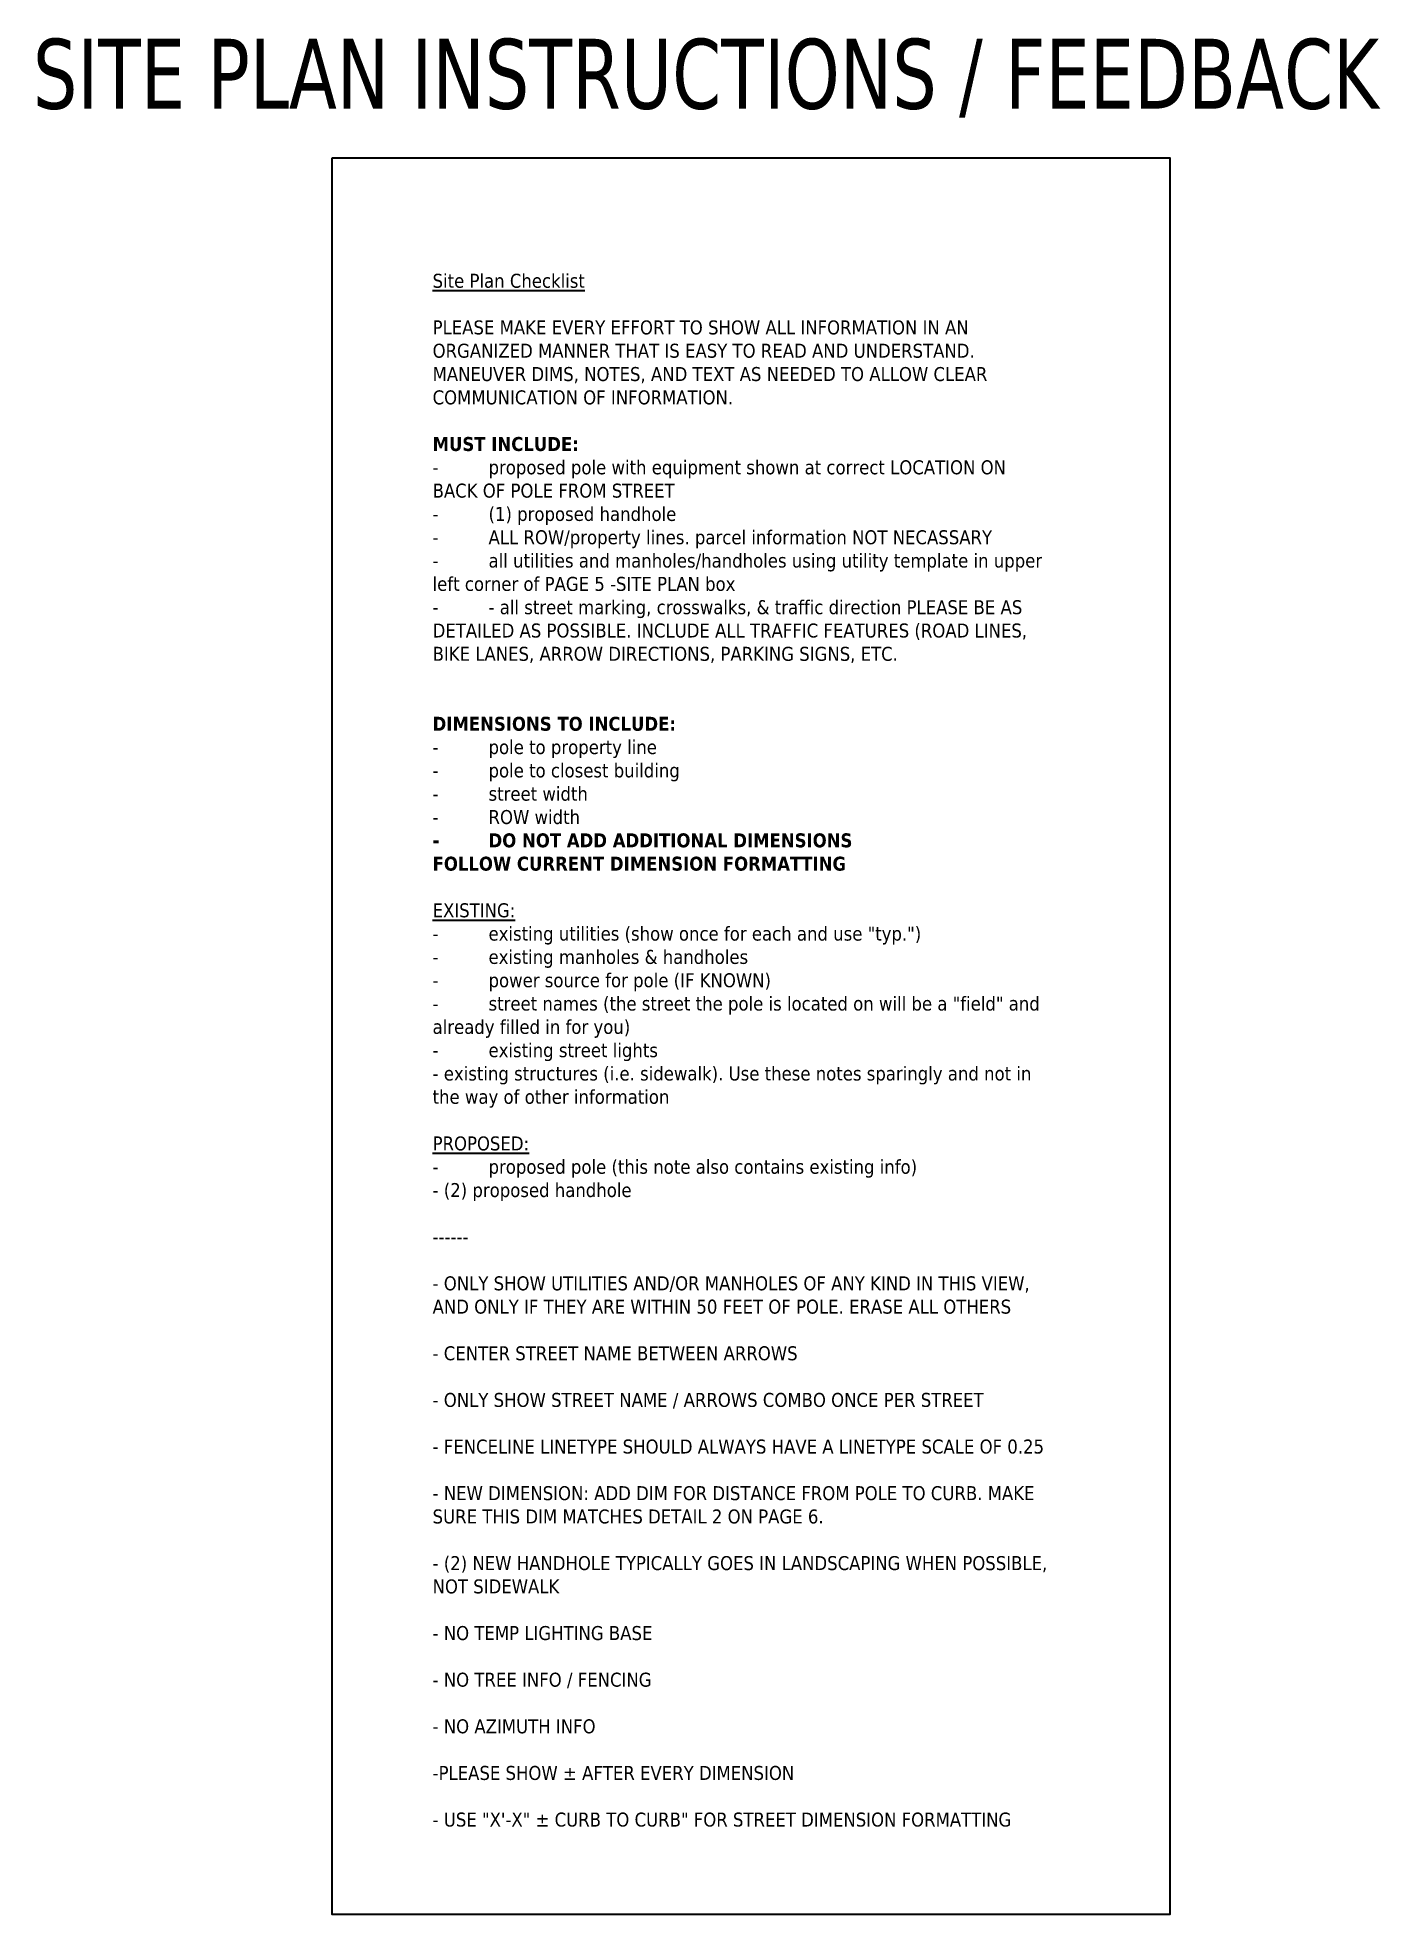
# Model space of a CAD drawing. Header units: inches. Extents: x -12627 to 89034, y -36671 to 6536.
# Drawn here: x -12627 to -3025, y -6884 to 6536 of the extents above; entities that cross this region are included whole.
import ezdxf

# ---------------------------------------------------------------- set-up
doc = ezdxf.new("R2010")
doc.units = ezdxf.units.IN
doc.header["$MEASUREMENT"] = 0
doc.layers.add('00 Vendor Notes', color=30, linetype='Continuous')
doc.styles.add('CC (P)', font='tahoma.ttf', dxfattribs={"width": 0.85, "height": 0.0625})
doc.styles.add('T120', font='tahoma.ttf', dxfattribs={"height": 0.045})

msp = doc.modelspace()

# ---------------------------------------------------------------- texts
at = {"layer": '00 Vendor Notes', "color": 11, "style": 'CC (P)', "width": 0.85}
msp.add_text('SITE PLAN INSTRUCTIONS / FEEDBACK', height=500, dxfattribs=at).set_placement((-12659.8, 6027.2))
at = {"layer": '00 Vendor Notes', "insert": (-9802.2, 4847), "char_height": 100, "width": 4439.584, "attachment_point": 1, "style": 'T120'}
msp.add_mtext('{\\LSite Plan Checklist\\P\\P}PLEASE MAKE EVERY EFFORT TO SHOW ALL INFORMATION IN AN ORGANIZED MANNER THAT IS EASY TO READ AND UNDERSTAND. MANEUVER DIMS, NOTES, AND TEXT AS NEEDED TO ALLOW CLEAR COMMUNICATION OF INFORMATION.\\P\\P{\\fTahoma|b1|i0|c0|p34;MUST INCLUDE:\\P}-^Iproposed pole with equipment shown at correct LOCATION ON BACK OF POLE FROM STREET\\P-^I(1) proposed handhole\\P-^IALL ROW/property lines. parcel information NOT NECASSARY\\P-^Iall utilities and manholes/handholes using utility template in upper left corner of PAGE 5 -SITE PLAN box\\P-^I- all street marking, crosswalks, & traffic direction PLEASE BE AS DETAILED AS POSSIBLE. INCLUDE ALL TRAFFIC FEATURES (ROAD LINES, BIKE LANES, ARROW DIRECTIONS, PARKING SIGNS, ETC.\\P\\P\\P{\\fTahoma|b1|i0|c0|p34;DIMENSIONS TO INCLUDE:\\P}-^Ipole to property line\\P-^Ipole to closest building\\P-^Istreet width\\P-^IROW width\\P{\\fTahoma|b1|i0|c0|p34;-^IDO NOT ADD ADDITIONAL DIMENSIONS} \\P{\\fTahoma|b1|i0|c0|p34;FOLLOW CURRENT DIMENSION FORMATTING}\\P{\\fTahoma|b1|i0|c0|p34;\\P\\fTahoma|b0|i0|c0|p34;\\LEXISTING:}\\P-^Iexisting utilities (show once for each and use "typ.")\\P-^Iexisting manholes & handholes\\P-^Ipower source for pole (IF KNOWN)\\P-^Istreet names (the street the pole is located on will be a "field" and already filled in for you)\\P-^Iexisting street lights\\P- existing structures (i.e. sidewalk). Use these notes sparingly and not in the way of other information\\P\\P{\\LPROPOSED:}\\P-^Iproposed pole (this note also contains existing info)\\P- (2) proposed handhole\\P\\P------\\P{\\L\\P}- ONLY SHOW UTILITIES AND/OR MANHOLES OF ANY KIND IN THIS VIEW, AND ONLY IF THEY ARE WITHIN 50 FEET OF POLE. ERASE ALL OTHERS\\P\\P- CENTER STREET NAME BETWEEN ARROWS\\P\\P- ONLY SHOW STREET NAME / ARROWS COMBO ONCE PER STREET\\P\\P- FENCELINE LINETYPE SHOULD ALWAYS HAVE A LINETYPE SCALE OF 0.25\\P\\P- NEW DIMENSION: ADD DIM FOR DISTANCE FROM POLE TO CURB. MAKE SURE THIS DIM MATCHES DETAIL 2 ON PAGE 6. \\P\\P- (2) NEW HANDHOLE TYPICALLY GOES IN LANDSCAPING WHEN POSSIBLE, NOT SIDEWALK \\P\\P- NO TEMP LIGHTING BASE \\P\\P- NO TREE INFO / FENCING\\P\\P- NO AZIMUTH INFO\\P\\P-PLEASE SHOW %%P AFTER EVERY DIMENSION\\P\\P- USE "X\'-X" %%P CURB TO CURB" FOR STREET DIMENSION FORMATTING', dxfattribs=at)

# ---------------------------------------------------------------- linework, layer by layer
at = {"layer": '00 Vendor Notes', "color": 3}
msp.add_lwpolyline([(-10519.2, 5677.2), (-4531.2, 5677.2), (-4531.2, -6883.7), (-10519.2, -6883.7)], close=True, dxfattribs=at)

msp.set_redraw_order([(e.dxf.handle, doc.entitydb.next_handle()) for e in msp.query("TEXT MTEXT ATTDEF DIMENSION ARC_DIMENSION")])  # texts and dimensions are drawn at this point

doc.saveas('drawing.dxf')
